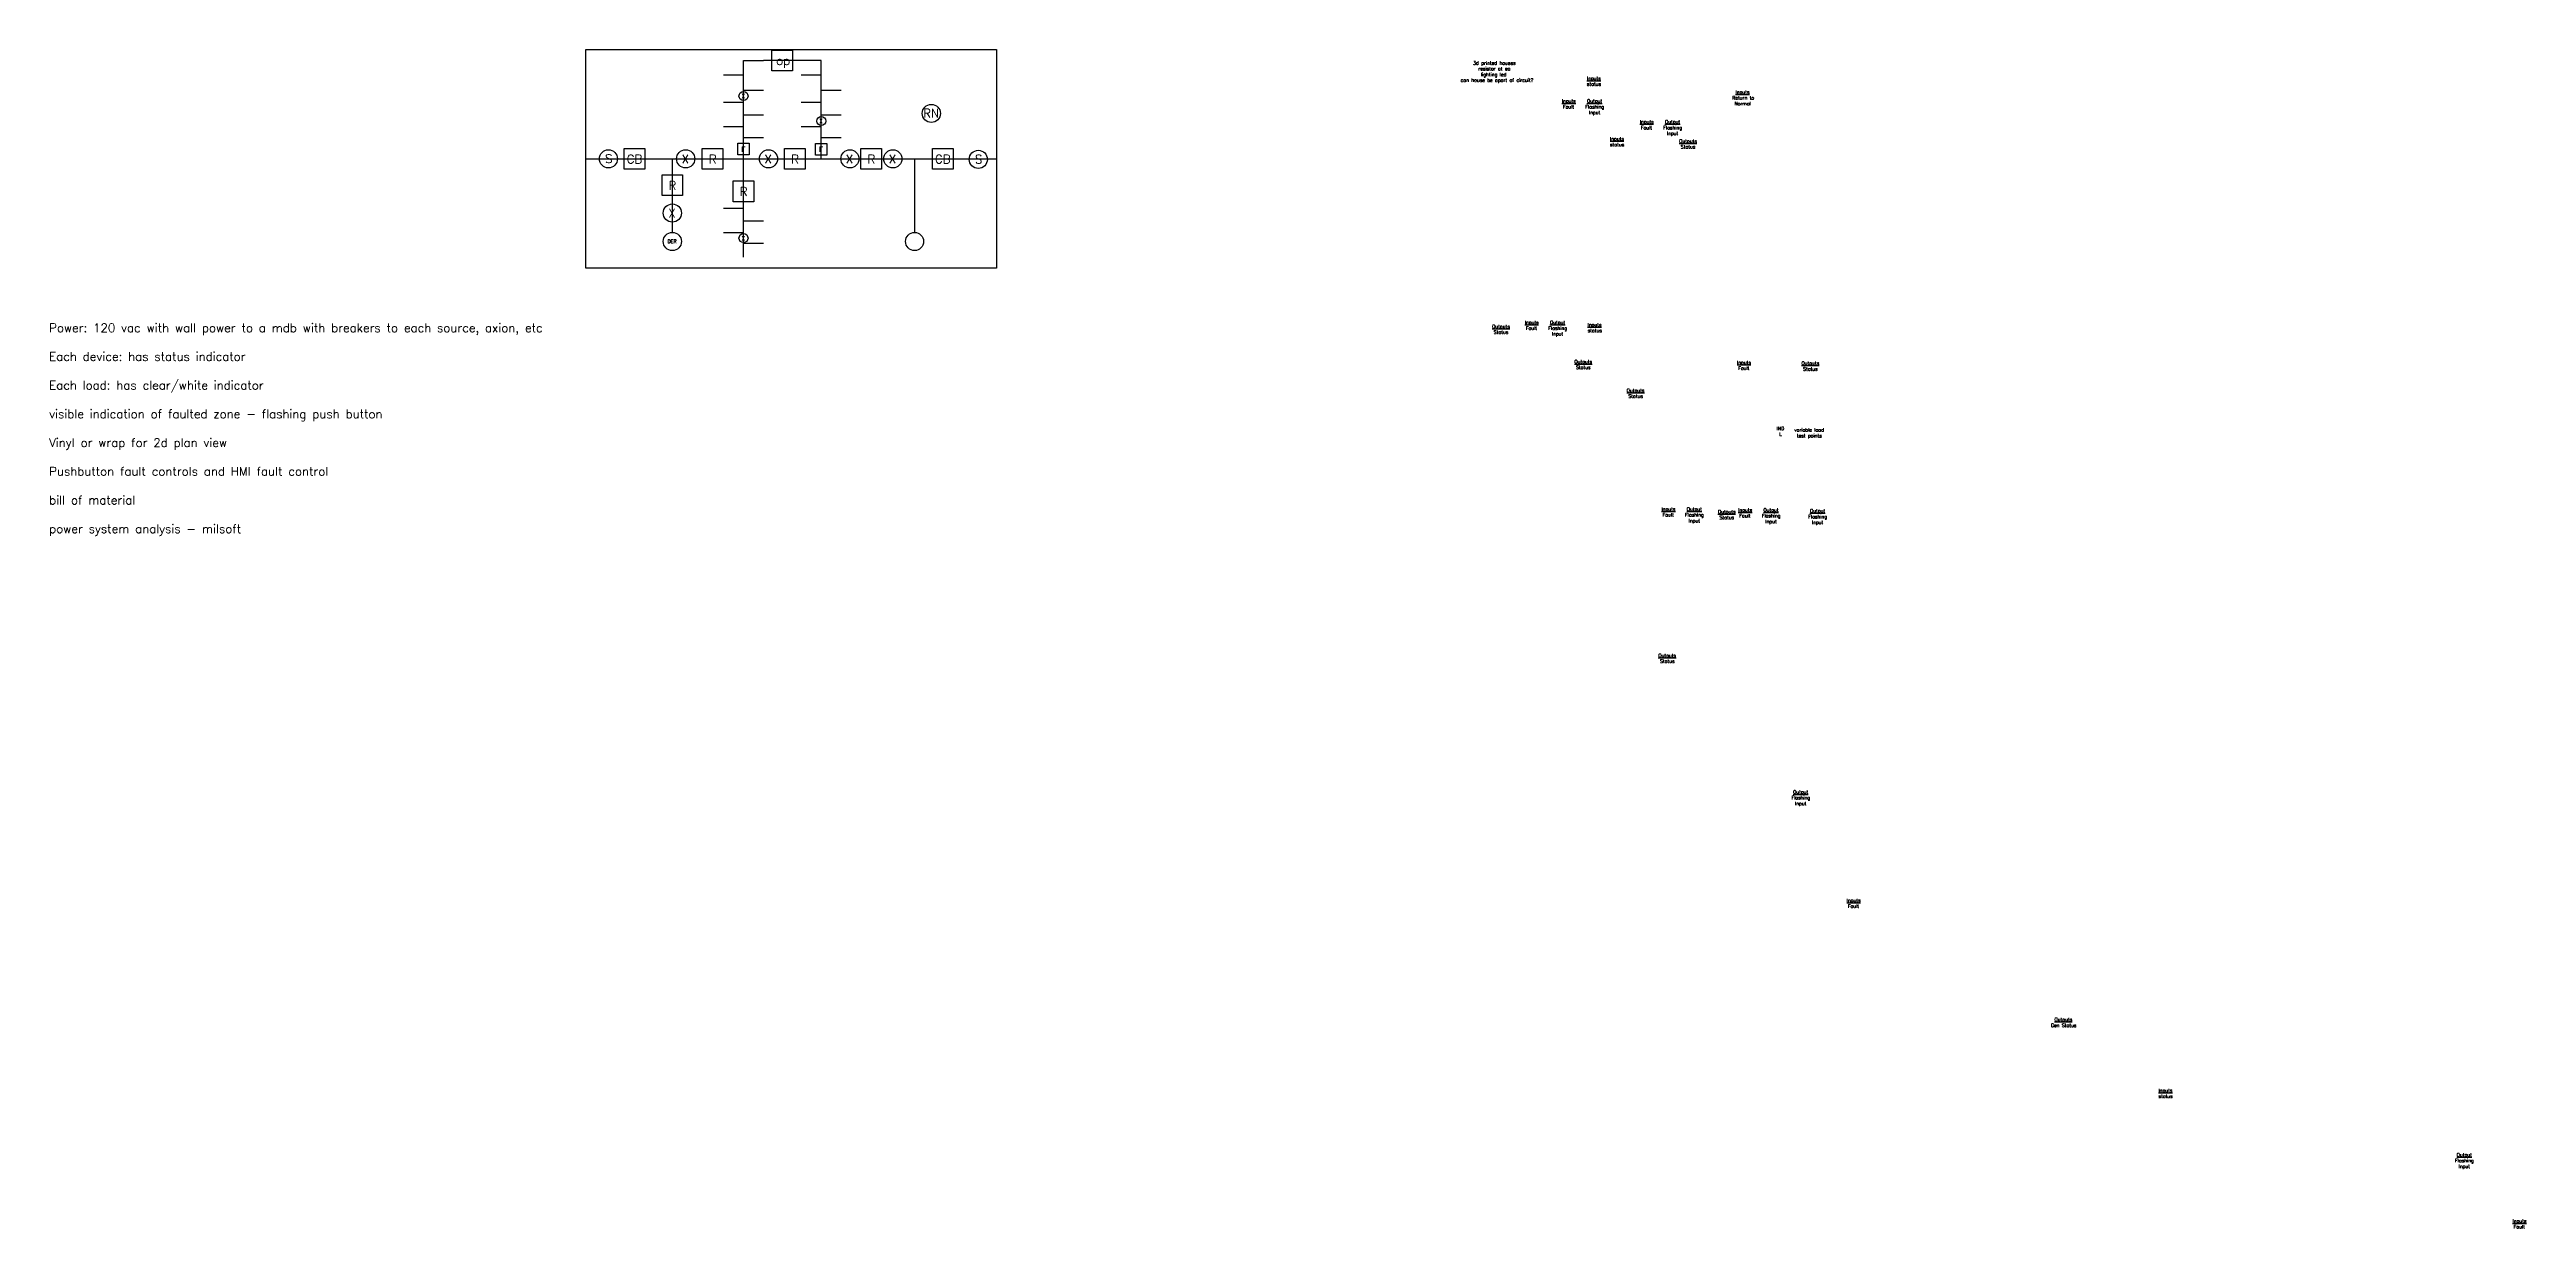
# Model space of a CAD drawing. Header units: millimetres. Extents: x -10.7 to 61.2, y -27.2 to 7.
import ezdxf

# ---------------------------------------------------------------- set-up
doc = ezdxf.new("R2010")
doc.units = ezdxf.units.MM
doc.layers.get('0').update_dxf_attribs({"linetype": 'CONTINUOUS'})
doc.styles.add('ROMANS', font='ROMANS')

msp = doc.modelspace()

# ---------------------------------------------------------------- linework, layer by layer
for p, q in [((9.459, 3.875), (9.459, 6.732)), ((9.459, 6.732), (10.039, 6.732)), ((11.715, 6.732), (10.039, 6.732)), ((11.715, 3.875), (11.715, 6.732)), ((8.879, 6.312), (9.459, 6.312)), ((9.459, 5.87), (10.039, 5.87)), ((11.134, 6.312), (11.715, 6.312)), ((11.715, 5.87), (12.295, 5.87)), ((8.879, 5.519), (9.459, 5.519)), ((9.459, 5.151), (10.039, 5.151)), ((11.134, 5.519), (11.715, 5.519)), ((11.715, 5.151), (12.295, 5.151)), ((8.879, 4.81), (9.459, 4.81)), ((9.459, 4.497), (10.039, 4.497)), ((11.134, 4.81), (11.715, 4.81)), ((11.715, 4.497), (12.295, 4.497)), ((4.887, 3.875), (16.802, 3.875)), ((7.393, 3.875), (7.393, 1.738)), ((9.459, 1.018), (9.459, 3.875)), ((14.424, 3.875), (14.424, 1.738)), ((8.879, 2.447), (9.459, 2.447)), ((8.879, 1.737), (9.459, 1.737)), ((9.459, 2.078), (10.039, 2.078)), ((9.459, 1.424), (10.039, 1.424))]:
    msp.add_line(p, q)
for points in [[(4.887, 7.049), (16.802, 7.049), (16.802, 0.701), (4.887, 0.701)], [(10.286, 7.033), (10.881, 7.033), (10.881, 6.431), (10.286, 6.431)], [(9.295, 4.326), (9.628, 4.326), (9.628, 3.989), (9.295, 3.989)], [(11.548, 4.323), (11.881, 4.323), (11.881, 3.985), (11.548, 3.985)], [(5.999, 4.176), (6.594, 4.176), (6.594, 3.574), (5.999, 3.574)], [(8.263, 4.176), (8.857, 4.176), (8.857, 3.574), (8.263, 3.574)], [(10.651, 4.176), (11.245, 4.176), (11.245, 3.574), (10.651, 3.574)], [(12.866, 4.176), (13.461, 4.176), (13.461, 3.574), (12.866, 3.574)], [(14.946, 4.176), (15.541, 4.176), (15.541, 3.574), (14.946, 3.574)], [(7.096, 3.409), (7.691, 3.409), (7.691, 2.806), (7.096, 2.806)], [(9.162, 3.232), (9.757, 3.232), (9.757, 2.63), (9.162, 2.63)]]:
    msp.add_lwpolyline(points, close=True)
for centre, radius in [((9.459, 5.699), 0.131), ((11.715, 4.973), 0.131), ((14.911, 5.193), 0.263), ((5.539, 3.875), 0.263), ((7.78, 3.875), 0.263), ((10.184, 3.875), 0.263), ((12.547, 3.875), 0.263), ((13.794, 3.875), 0.263), ((16.275, 3.86), 0.263), ((7.393, 2.301), 0.263), ((7.393, 1.475), 0.263), ((9.459, 1.572), 0.131), ((14.424, 1.475), 0.263)]:
    msp.add_circle(centre, radius)

# ---------------------------------------------------------------- texts
at = {"attachment_point": 1, "style": 'ROMANS'}
for s, insert, char_height, width in [('op', (10.407, 6.85), 0.25, 0.38095), ('\\pi0.53254;3d printed houses\\P\\pi0.68599;resistor at ea\\P\\pi0.75778;lighting led\\P\\pi0.17211;can house be apart of circuit?', (30.104, 6.708), 0.1, 3.18929), ('X', (9.401, 5.76), 0.125, 0.08333), ('\\pi0.18348;\\LInputs\\P\\pi0.18304;\\lstatus', (33.757, 6.263), 0.1, 1.49048), ('\\pi0.18348;\\LInputs\\P\\pi0.08532;\\lReturn to \\P\\pi0.14968;Normal', (38.073, 5.862), 0.1, 1.76548), ('X', (11.656, 5.033), 0.125, 0.08333), ('RN', (14.677, 5.323), 0.25, 0.41667), ('\\pi0.16245;\\LInputs\\P\\pi0.19448;\\lFault\\P\\pi0.34352;\\P', (33.05, 5.603), 0.1, 1.48571), ('\\pi0.13772;\\LOutput\\P\\pi0.08991;\\lFlashing \\P\\pi0.19519;Input', (33.805, 5.603), 0.1, 1.57976), ('\\pi0.18348;\\LInputs\\P\\pi0.18304;\\lstatus', (34.428, 4.505), 0.1, 1.49048), ('\\pi0.16245;\\LInputs\\P\\pi0.19448;\\lFault\\P\\pi0.34352;\\P', (35.313, 4.998), 0.1, 1.48571), ('\\pi0.13772;\\LOutput\\P\\pi0.08991;\\lFlashing \\P\\pi0.19519;Input', (36.068, 4.998), 0.1, 1.57976), ('\\pi0.12601;\\LOutputs\\l\\P\\pi0.17236;Status', (36.493, 4.439), 0.1, 1.75119), ('S', (5.442, 4.005), 0.25, 0.16667), ('CB', (6.07, 3.993), 0.25, 0.42857), ('X', (7.663, 3.996), 0.25, 0.16667), ('R', (8.453, 3.993), 0.25, 0.16667), ('F', (9.401, 4.223), 0.14, 0.08674), ('X', (10.067, 3.996), 0.25, 0.16667), ('R', (10.841, 3.993), 0.25, 0.16667), ('F', (11.655, 4.22), 0.14, 0.08674), ('X', (12.431, 3.996), 0.25, 0.16667), ('R', (13.057, 3.993), 0.25, 0.16667), ('X', (13.677, 3.996), 0.25, 0.16667), ('CB', (15.017, 3.993), 0.25, 0.42857), ('S', (16.179, 3.99), 0.25, 0.16667), ('R', (7.287, 3.225), 0.25, 0.16667), ('R', (9.353, 3.048), 0.25, 0.16667), ('X', (7.277, 2.422), 0.25, 0.16667), ('DER', (7.255, 1.528), 0.1, 0.2619), ('X', (9.401, 1.632), 0.125, 0.08333), ('Power: 120 vac with wall power to a mdb with breakers to each source, axion, etc\\P\\PEach device: has status indicator\\P\\PEach load: has clear/white indicator\\P\\Pvisible indication of faulted zone - flashing push button\\P\\PVinyl or wrap for 2d plan view\\P\\PPushbutton fault controls and HMI fault control\\P\\Pbill of material\\P\\Ppower system analysis - milsoft', (-10.695, -0.907), 0.25, 16.6756), ('\\pi0.12601;\\LOutputs\\l\\P\\pi0.17236;Status', (31.064, -0.942), 0.1, 1.75119), ('\\pi0.16245;\\LInputs\\P\\pi0.19448;\\lFault\\P\\pi0.34352;\\P', (31.975, -0.825), 0.1, 1.48571), ('\\pi0.13772;\\LOutput\\P\\pi0.08991;\\lFlashing \\P\\pi0.19519;Input', (32.73, -0.825), 0.1, 1.57976), ('\\pi0.18348;\\LInputs\\P\\pi0.18304;\\lstatus', (33.779, -0.893), 0.1, 1.49048), ('\\pi0.12601;\\LOutputs\\l\\P\\pi0.17236;Status', (33.451, -1.963), 0.1, 1.75119), ('\\pi0.16245;\\LInputs\\P\\pi0.19448;\\lFault\\P\\pi0.34352;\\P', (38.137, -1.988), 0.1, 1.48571), ('\\pi0.12601;\\LOutputs\\l\\P\\pi0.17236;Status', (40.043, -2.01), 0.1, 1.75119), ('\\pi0.12601;\\LOutputs\\l\\P\\pi0.17236;Status', (34.969, -2.801), 0.1, 1.75119), ('\\pi-0.00146;IND\\P\\pi0.07736;L', (39.45, -3.903), 0.1, 1.21786), ('\\pi0.00139;variable load\\P\\pi0.07707;test points', (39.958, -3.946), 0.1, 1.82262), ('\\pi0.16245;\\LInputs\\P\\pi0.19448;\\lFault\\P\\pi0.34352;\\P', (35.945, -6.247), 0.1, 1.48571), ('\\pi0.13772;\\LOutput\\P\\pi0.08991;\\lFlashing \\P\\pi0.19519;Input', (36.7, -6.247), 0.1, 1.57976), ('\\pi0.12601;\\LOutputs\\l\\P\\pi0.17236;Status', (37.617, -6.322), 0.1, 1.75119), ('\\pi0.16245;\\LInputs\\P\\pi0.19448;\\lFault\\P\\pi0.34352;\\P', (38.172, -6.271), 0.1, 1.48571), ('\\pi0.13772;\\LOutput\\P\\pi0.08991;\\lFlashing \\P\\pi0.19519;Input', (38.927, -6.271), 0.1, 1.57976), ('\\pi0.13772;\\LOutput\\P\\pi0.08991;\\lFlashing \\P\\pi0.19519;Input', (40.277, -6.297), 0.1, 1.57976), ('\\pi0.12601;\\LOutputs\\l\\P\\pi0.17236;Status', (35.887, -10.495), 0.1, 1.75119), ('\\pi0.13772;\\LOutput\\P\\pi0.08991;\\lFlashing \\P\\pi0.19519;Input', (39.788, -14.459), 0.1, 1.57976), ('\\pi0.16245;\\LInputs\\P\\pi0.19448;\\lFault\\P\\pi0.34352;\\P', (41.32, -17.607), 0.1, 1.48571), ('\\pi0.12869;\\LOutputs\\P\\pi0.02418;\\lGen Status', (47.385, -21.067), 0.1, 1.84167), ('\\pi0.18616;\\LInputs\\P\\pi0.18571;\\lstatus\\P\\pi0.36723;\\P', (50.348, -23.128), 0.1, 1.43333), ('\\pi0.13772;\\LOutput\\P\\pi0.08991;\\lFlashing \\P\\pi0.19519;Input', (59.05, -24.995), 0.1, 1.57976), ('\\pi0.16245;\\LInputs\\P\\pi0.19448;\\lFault\\P\\pi0.34352;\\P', (60.648, -26.917), 0.1, 1.48571)]:
    msp.add_mtext(s, dxfattribs=dict(at, insert=insert, char_height=char_height, width=width))

doc.saveas('drawing.dxf')
